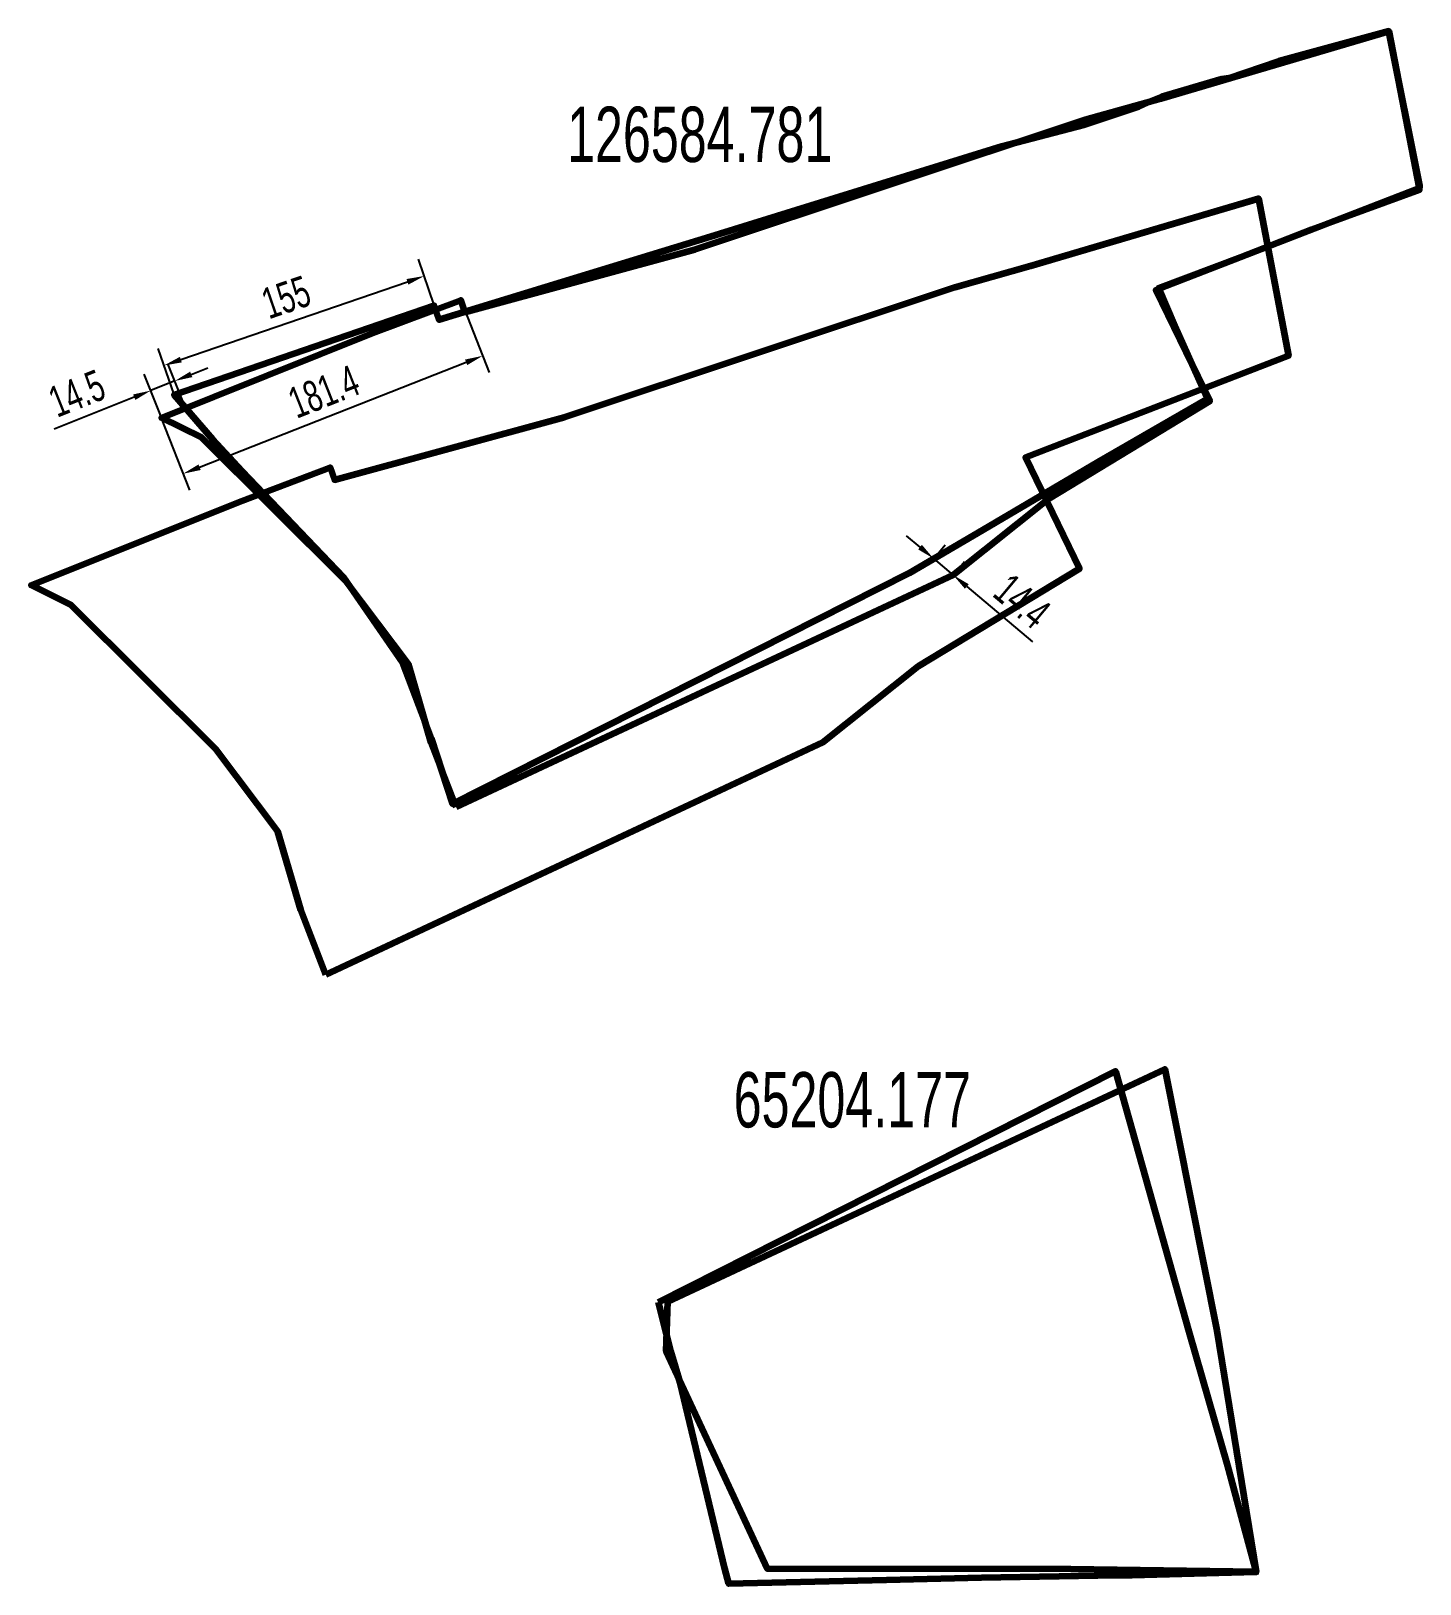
# Model space of a CAD drawing. Header units: millimetres. Extents: x 612900 to 616294, y 1321784 to 1324807.
# Drawn here: x 614623 to 615405, y 1323870 to 1324745 of the extents above; entities that cross this region are included whole.
import ezdxf

# ---------------------------------------------------------------- set-up
doc = ezdxf.new("R2010")
doc.units = ezdxf.units.MM
doc.header["$PDMODE"] = 3
doc.header["$PDSIZE"] = 0.2
doc.layers.get('0').update_dxf_attribs({"color": 1, "linetype": 'CONTINUOUS', "lineweight": 100})
doc.layers.get('Defpoints').update_dxf_attribs({"linetype": 'CONTINUOUS'})
doc.layers.add('Point', color=5, linetype='CONTINUOUS', lineweight=100)
doc.layers.add('Point_Name', color=1, linetype='CONTINUOUS', lineweight=100)
doc.styles.get("Standard").update_dxf_attribs({"font": 'arial.ttf', "width": 0.65})
doc.dimstyles.new('ISO-25', dxfattribs={"dimtxt": 2.5, "dimasz": 2.5, "dimexe": 1.25, "dimexo": 0.625, "dimtad": 1, "dimtxsty": 'Standard', "dimcen": 2.5, "dimadec": 0, "dimazin": 0, "dimtfac": 1, "dimtmove": 0, "dimatfit": 3, "dimfxl": 1, "dimarcsym": 0})

msp = doc.modelspace()

# ---------------------------------------------------------------- texts
at = {"color": 6, "width": 159.7322, "attachment_point": 1}
for s, insert, char_height in [(' 126584.781', (614917.14, 1324702.48), 31.1543), ('65204.177', (615018.85, 1324158.58), 31.154)]:
    msp.add_mtext(s, dxfattribs=dict(at, insert=insert, char_height=char_height))
at = {"layer": 'Point_Name', "color": 7}
msp.add_text('p17', height=0.5, dxfattribs=at).set_placement((615313.19, 1323877.03))

# ---------------------------------------------------------------- blocks, each defined once
blk = doc.blocks.new('*D1')
at = {"color": 6, "lineweight": -2, "transparency": 16777216}
for p, q in [((614696.57, 1324527.34), (614686.77, 1324551.83)), ((614710.07, 1324532.75), (614700.27, 1324557.23)), ((614713.27, 1324551.67), (614722.55, 1324555.38)), ((614703.99, 1324547.95), (614690.48, 1324542.55)), ((614681.2, 1324538.83), (614636.11, 1324520.79))]:
    blk.add_line(p, q, dxfattribs=at)
at = {"color": 6, "transparency": 16777216}
for points in [[(614712.65, 1324553.21), (614713.89, 1324550.12), (614703.99, 1324547.95)], [(614680.58, 1324540.38), (614681.82, 1324537.28), (614690.48, 1324542.55)]]:
    blk.add_solid(points, dxfattribs=at)
at = {"layer": 'Defpoints', "color": 0, "transparency": 16777216}
for p in [(614690.48, 1324542.55), (614696.6, 1324527.25, 44.32), (614710.11, 1324532.65, 44.32)]:
    blk.add_point(p, dxfattribs=at)
at = {"color": 3, "transparency": 16777216, "insert": (614648.84, 1324540.89), "char_height": 17.5, "attachment_point": 5, "rotation": 21.81221}
blk.add_mtext('14.5', dxfattribs=at)
blk = doc.blocks.new('*D2')
at = {"color": 6, "lineweight": -2, "transparency": 16777216}
for p, q in [((614865.11, 1324593.47), (614881.11, 1324552.82)), ((614717.99, 1324499.36), (614868.14, 1324558.47)), ((614696.35, 1324527.04), (614712.35, 1324486.39))]:
    blk.add_line(p, q, dxfattribs=at)
at = {"color": 6, "transparency": 16777216}
for points in [[(614867.53, 1324560.02), (614868.75, 1324556.91), (614877.44, 1324562.13)], [(614717.38, 1324500.91), (614718.61, 1324497.81), (614708.69, 1324495.7)]]:
    blk.add_solid(points, dxfattribs=at)
at = {"layer": 'Defpoints', "color": 0, "transparency": 16777216}
for p in [(614865.07, 1324593.57, 44.32), (614877.44, 1324562.13), (614696.31, 1324527.13, 44.32)]:
    blk.add_point(p, dxfattribs=at)
at = {"color": 3, "transparency": 16777216, "insert": (614787.96, 1324541.88), "char_height": 17.5, "attachment_point": 5, "rotation": 21.48768}
blk.add_mtext('181.4', dxfattribs=at)
blk = doc.blocks.new('*D3')
at = {"color": 6, "lineweight": -2, "transparency": 16777216}
for p, q in [((614850.19, 1324590.61), (614841.29, 1324616.53)), ((614707.42, 1324559.97), (614835.08, 1324603.83)), ((614703.62, 1324540.26), (614694.72, 1324566.18))]:
    blk.add_line(p, q, dxfattribs=at)
at = {"color": 6, "transparency": 16777216}
for points in [[(614834.54, 1324605.4), (614835.62, 1324602.25), (614844.54, 1324607.08)], [(614706.88, 1324561.55), (614707.96, 1324558.4), (614697.97, 1324556.72)]]:
    blk.add_solid(points, dxfattribs=at)
at = {"layer": 'Defpoints', "color": 0, "transparency": 16777216}
for p in [(614844.54, 1324607.08), (614850.22, 1324590.52, 44.32), (614703.65, 1324540.17, 44.32)]:
    blk.add_point(p, dxfattribs=at)
at = {"color": 3, "transparency": 16777216, "insert": (614766.72, 1324595.08), "char_height": 17.5, "attachment_point": 5, "rotation": 18.95988}
blk.add_mtext('155', dxfattribs=at)
blk = doc.blocks.new('*D4')
at = {"color": 6, "lineweight": -2, "transparency": 16777216}
for p, q in [((615123.84, 1324454.35), (615116.19, 1324460.78)), ((615131.56, 1324447.99), (615137.93, 1324455.57)), ((615131.5, 1324447.92), (615142.55, 1324438.62)), ((615142.62, 1324438.7), (615148.99, 1324446.28)), ((615150.21, 1324432.19), (615187.28, 1324401.03))]:
    blk.add_line(p, q, dxfattribs=at)
at = {"color": 6, "transparency": 16777216}
for points in [[(615124.92, 1324455.63), (615122.77, 1324453.07), (615131.5, 1324447.92)], [(615151.28, 1324433.46), (615149.14, 1324430.91), (615142.55, 1324438.62)]]:
    blk.add_solid(points, dxfattribs=at)
at = {"layer": 'Defpoints', "color": 0, "transparency": 16777216}
for p in [(615131.5, 1324447.92, 44.32), (615142.55, 1324438.62, 44.32), (615142.55, 1324438.62)]:
    blk.add_point(p, dxfattribs=at)
at = {"color": 3, "transparency": 16777216, "insert": (615181.44, 1324423.94), "char_height": 17.5, "attachment_point": 5, "rotation": 319.95057}
blk.add_mtext('14.4', dxfattribs=at)

# ---------------------------------------------------------------- dimensions: what is measured, and where the dimension line sits
at = {"color": 6}
for p1, p2, distance, picture, middle in [((614703.65, 1324540.17, 44.32), (614850.22, 1324590.52, 44.32), 17.51, '*D3', (614766.72, 1324595.08)), ((614696.31, 1324527.13, 44.32), (614865.07, 1324593.57, 44.32), -33.79, '*D2', (614787.96, 1324541.88)), ((614710.11, 1324532.65, 44.32), (614696.6, 1324527.25, 44.32), -16.48, '*D1', (614648.84, 1324540.89)), ((615131.5, 1324447.92, 44.32), (615142.55, 1324438.62, 44.32), 0, '*D4', (615181.44, 1324423.94))]:
    dim = msp.add_aligned_dim(p1=p1, p2=p2, distance=distance, dimstyle='ISO-25', override={"dimscale": 0.05, "dimtxt": 350, "dimasz": 200, "dimexe": 200, "dimexo": 2, "dimgap": 100, "dimdec": 1, "dimdsep": 46, "dimclrd": 6, "dimclre": 6, "dimclrt": 3, "dimtdec": 1}, dxfattribs=at)
    dim.commit()
    dim.dimension.update_dxf_attribs({"geometry": picture, "text_midpoint": middle})

# ---------------------------------------------------------------- linework, layer by layer
at = {"color": 6}
for points, elevation in [([(614862.6, 1324307.8), (614848.44, 1324344.33), (614835.63, 1324388.46), (614800.56, 1324434.9), (614719.11, 1324516.04), (614696.6, 1324527.25), (614815.47, 1324574.82), (614865.07, 1324593.57), (614867.45, 1324586.65), (614996.95, 1324621.96), (615217.17, 1324695.23), (615259.59, 1324707.19), (615387.93, 1324745.09), (615404.97, 1324656.54), (615256.73, 1324599.16), (615287.18, 1324536.52), (615196.38, 1324481.52), (615142.55, 1324438.62)], 44.32), ([(614789.12, 1324213.39), (614774.95, 1324249.92), (614762.15, 1324294.05), (614727.08, 1324340.5), (614645.63, 1324421.64), (614623.12, 1324432.84), (614741.99, 1324480.42), (614791.58, 1324499.16), (614793.97, 1324492.25), (614923.47, 1324527.55), (615143.69, 1324600.83), (615186.11, 1324612.78), (615314.45, 1324650.69), (615331.48, 1324562.14), (615183.25, 1324504.76), (615213.69, 1324442.12), (615122.9, 1324387.11), (615069.07, 1324344.22)], -44.32), ([(614976.53, 1324028.93), (615234, 1324159.12), (615275.38, 1324012.51), (615297.12, 1323936.68), (615313.19, 1323876.78), (615243.37, 1323875.03), (615234.83, 1323875.05), (615158.42, 1323873.61), (615104.9, 1323872.44), (615016.14, 1323870.23), (615013.87, 1323878.65), (614988.77, 1323983.75), (614983.47, 1324001.42)], 44.32)]:
    msp.add_lwpolyline(points, close=True, dxfattribs=dict(at, elevation=elevation))
at = {"color": 2, "elevation": 44.32}
msp.add_lwpolyline([(615286.29, 1324538.13), (615285.41, 1324539.02), (615267.63, 1324578.86), (615258.43, 1324600.34), (615304.69, 1324617.99), (615344.61, 1324633.44), (615405.18, 1324655.67), (615405.49, 1324657.93), (615387.93, 1324745.09), (615326.09, 1324728.11), (615297.76, 1324718.6), (615293.86, 1324718.01), (615260.05, 1324707.98), (615252.16, 1324704.93), (615246.96, 1324702.41), (615215.95, 1324692.04), (615169.88, 1324679.98), (615067.54, 1324648.37), (615005.78, 1324629.12), (614922.2, 1324603.59), (614852.92, 1324582.43), (614850.22, 1324590.52), (614703.65, 1324540.17), (614725.2, 1324515.09), (614741.74, 1324497.38), (614799.04, 1324437.51), (614832.13, 1324389.55), (614848.49, 1324346.52), (614860.37, 1324309.73), (615117.84, 1324439.93), (615159.3, 1324464.17), (615224.25, 1324502.35), (615285.49, 1324537.67)], close=True, dxfattribs=at)
at = {"color": 4}
msp.add_lwpolyline([(614981.8, 1324029.39), (615261.75, 1324160.22), (615291.08, 1324012.98), (615313.19, 1323877.03), (615208.76, 1323878.5), (615037.87, 1323878.81), (614980.86, 1324001.32)], close=True, dxfattribs=at)
at = {"layer": 'Point', "color": 7}
msp.add_point((615313.19, 1323876.78, 42.22), dxfattribs=at)

msp.set_redraw_order([(e.dxf.handle, doc.entitydb.next_handle()) for e in msp.query("TEXT MTEXT ATTDEF DIMENSION ARC_DIMENSION")])  # texts and dimensions are drawn at this point

doc.saveas('drawing.dxf')
